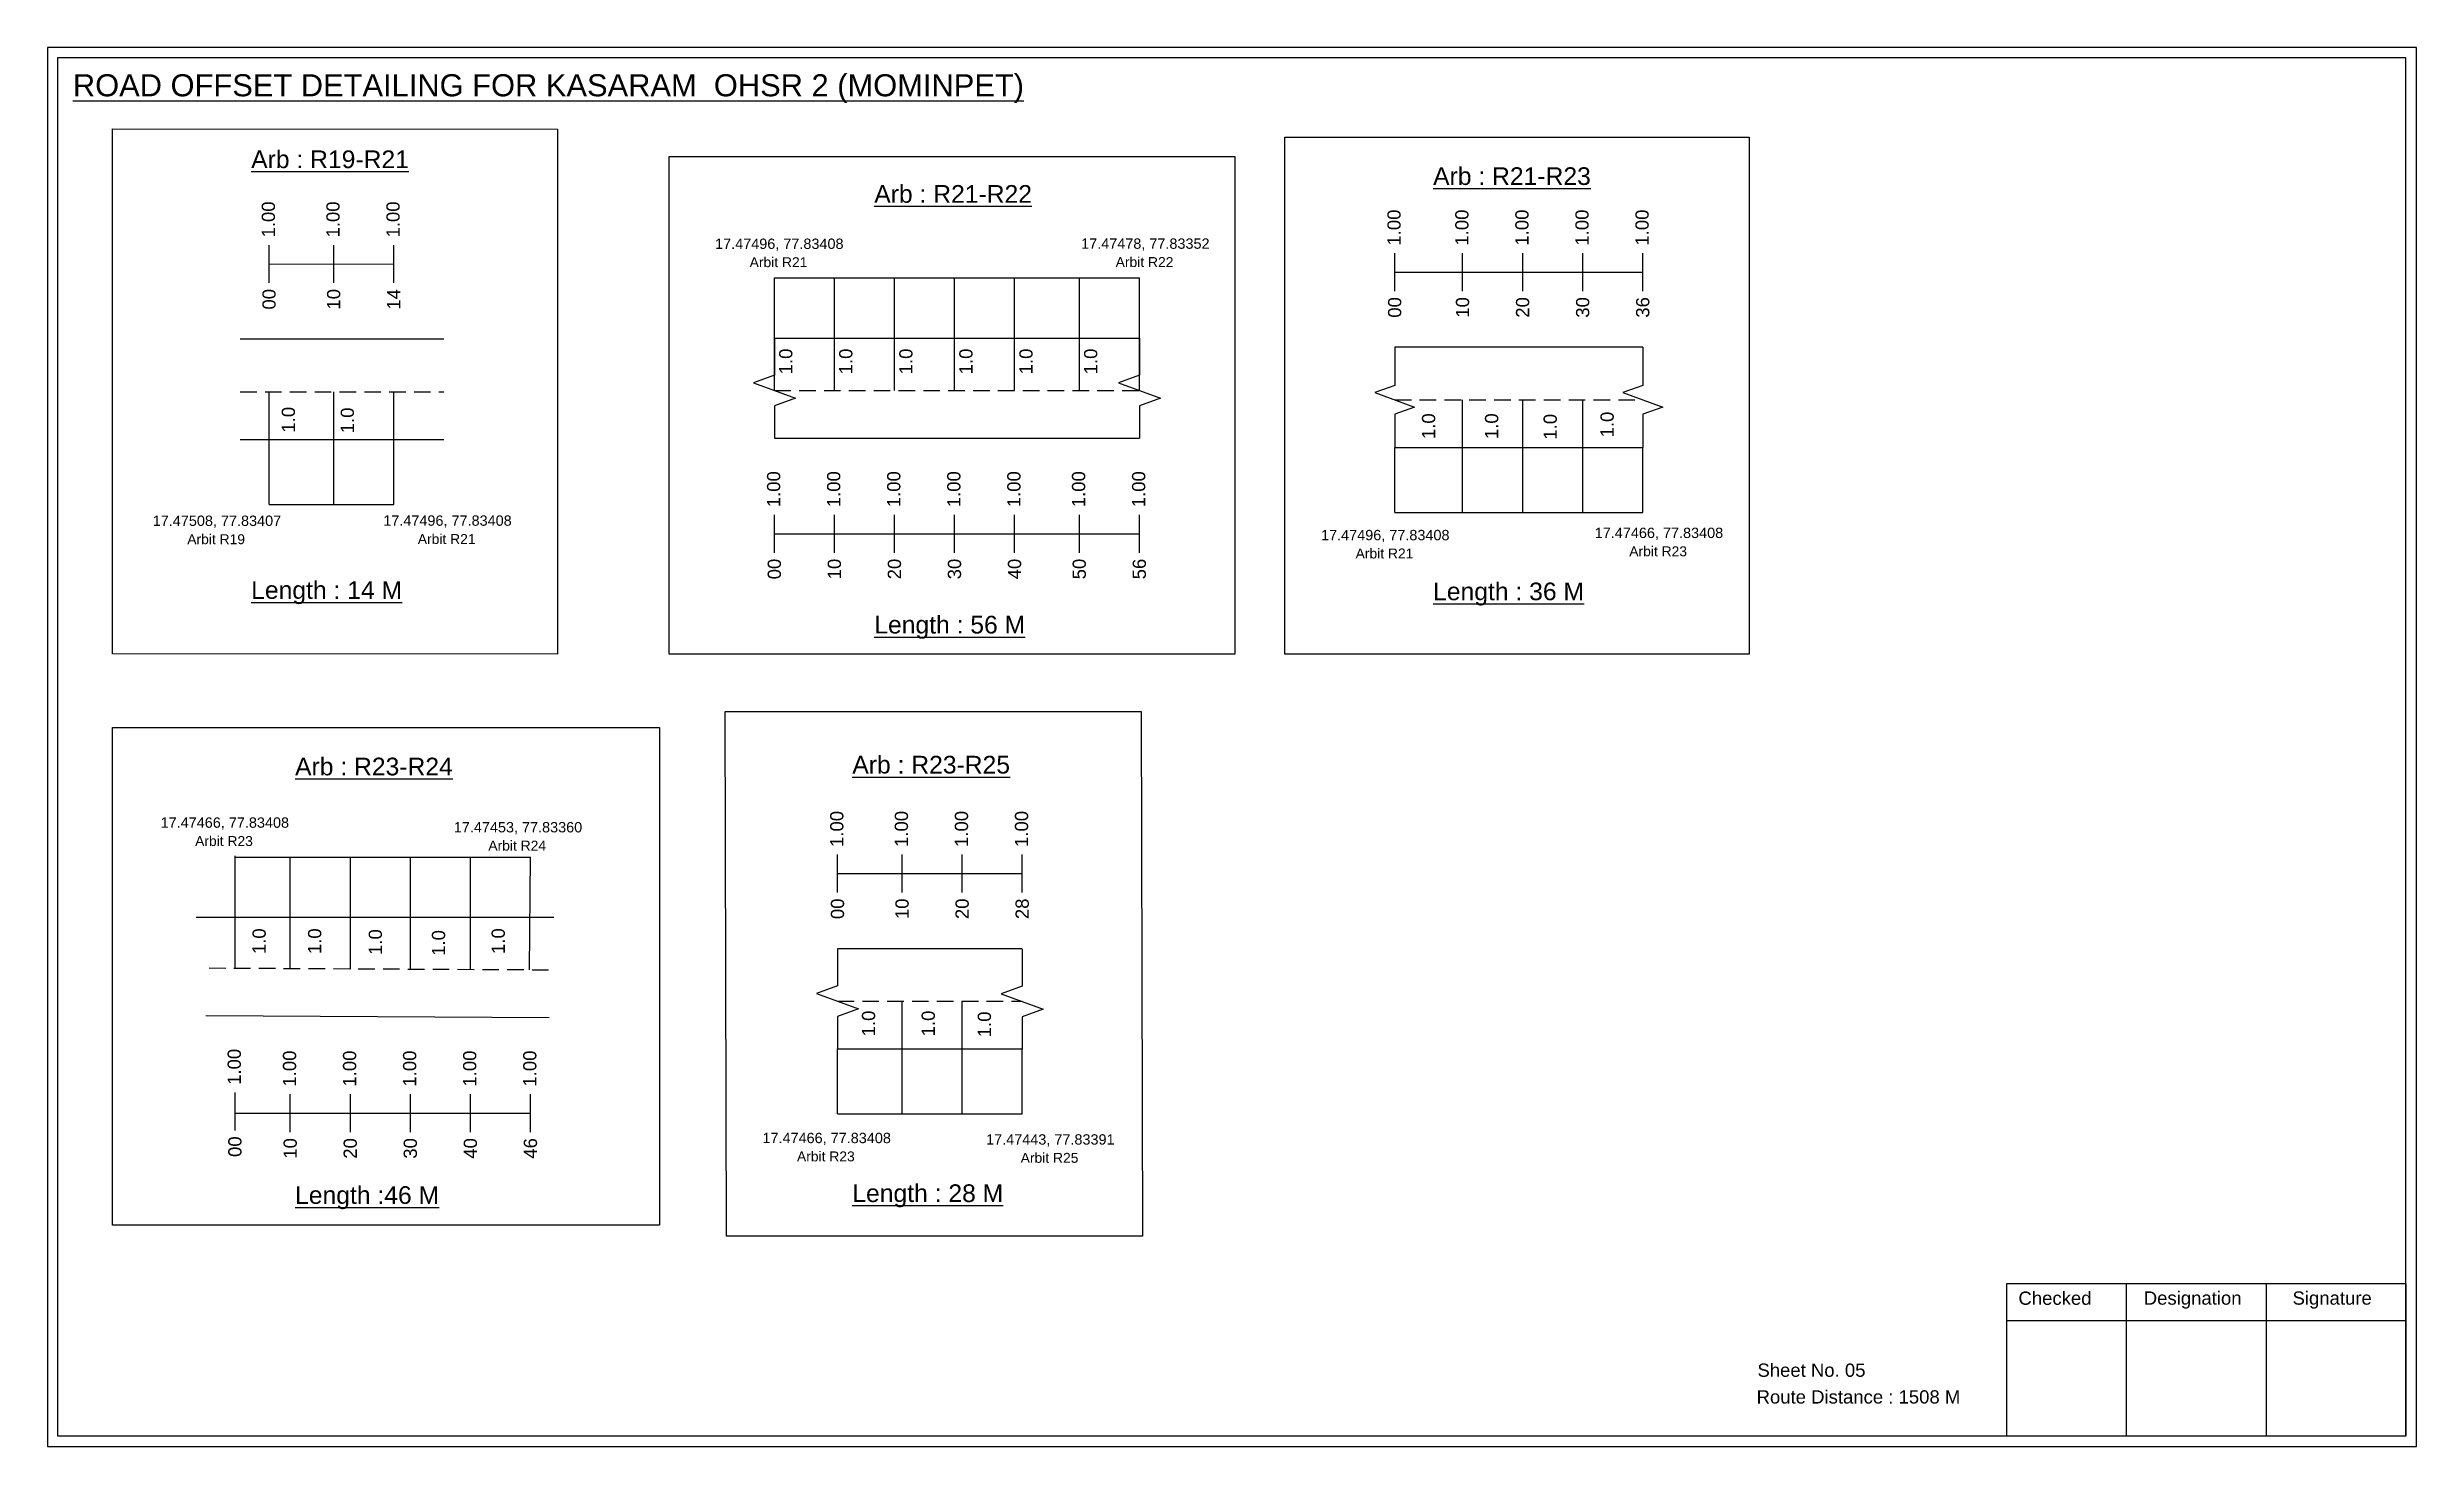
# Model space of a CAD drawing. Header units: inches. Extents: x 2512 to 6592, y 164 to 3090.
# Drawn here: x 5402 to 5938, y 164 to 480 of the extents above; entities that cross this region are included whole.
import ezdxf

# ---------------------------------------------------------------- set-up
doc = ezdxf.new("R2010")
doc.units = ezdxf.units.IN
doc.header["$MEASUREMENT"] = 0
doc.linetypes.add('DASHED2', pattern=[0.375, 0.25, -0.125])
doc.layers.add('PDF_Geometry', color=7, linetype='Continuous')
doc.layers.add('PDF_Text', color=5, linetype='Continuous')
doc.styles.add('PDF Arial', font='arial.ttf')
doc.styles.get("Standard").update_dxf_attribs({"font": 'arial.ttf'})

msp = doc.modelspace()

# ---------------------------------------------------------------- texts
at = {"color": 242, "true_color": 0xcd2027}
for s, height, p in [('%%UROAD OFFSET DETAILING FOR KASARAM  OHSR 2 (MOMINPET)', 5, (5407.66, 469.15)), ('%%UArb : R19-R21', 4, (5448.03, 452.9)), ('%%UArb : R21-R23', 4, (5715.66, 449.09)), ('%%UArb : R21-R22', 4, (5589.12, 445.06)), ('%%ULength : 14 M', 4, (5448.03, 355.4)), ('%%ULength : 36 M', 4, (5715.66, 355.09)), ('%%ULength : 56 M', 4, (5589.12, 347.56)), ('%%UArb : R23-R24', 4, (5457.97, 315.45)), ('%%UArb : R23-R25', 4, (5584.15, 315.87)), ('%%ULength :46 M', 4, (5457.97, 218.45)), ('%%ULength : 28 M', 4, (5584.15, 218.87))]:
    msp.add_text(s, height=height, dxfattribs=at).set_placement(p)
at = {"color": 217, "true_color": 0x93278f}
for s, p in [('1.00', (5453.42, 437.2)), ('1.00', (5468.05, 437.2)), ('1.00', (5481.65, 437.2)), ('1.00', (5708.3, 435.36)), ('1.00', (5723.67, 435.36)), ('1.00', (5737.27, 435.36)), ('1.00', (5750.87, 435.36)), ('1.00', (5764.47, 435.36)), ('00', (5453.57, 420.88)), ('10', (5468.2, 420.88)), ('14', (5481.8, 420.88)), ('00', (5708.45, 419.04)), ('10', (5723.82, 419.04)), ('20', (5737.42, 419.04)), ('30', (5751.02, 419.04)), ('36', (5764.62, 419.04)), ('1.00', (5567.83, 376.14)), ('1.00', (5581.43, 376.14)), ('1.00', (5595.03, 376.14)), ('1.00', (5608.63, 376.14)), ('1.00', (5622.23, 376.14)), ('1.00', (5636.88, 376.14)), ('1.00', (5650.48, 376.14)), ('00', (5567.98, 359.82)), ('10', (5581.58, 359.82)), ('20', (5595.18, 359.82)), ('30', (5608.78, 359.82)), ('40', (5622.38, 359.82)), ('50', (5637.03, 359.82)), ('56', (5650.63, 359.82)), ('1.00', (5582.13, 299.24)), ('1.00', (5596.76, 299.24)), ('1.00', (5610.36, 299.24)), ('1.00', (5623.96, 299.24)), ('00', (5582.28, 282.91)), ('10', (5596.91, 282.91)), ('20', (5610.51, 282.91)), ('28', (5624.11, 282.91)), ('1.00', (5445.69, 245.39)), ('1.00', (5458.21, 245)), ('1.00', (5471.81, 245)), ('1.00', (5485.41, 245)), ('1.00', (5499.01, 245)), ('1.00', (5512.61, 245)), ('00', (5445.84, 229.07)), ('10', (5458.36, 228.68)), ('20', (5471.96, 228.68)), ('30', (5485.56, 228.68)), ('40', (5499.16, 228.68)), ('46', (5512.76, 228.68))]:
    msp.add_text(s, height=3, rotation=90, dxfattribs=at).set_placement(p)
at = {"color": 5}
for s, height, p in [('17.47496, 77.83408', 2.34, (5553.08, 434.61)), ('17.47478, 77.83352', 2.34, (5635.96, 434.64)), ('Arbit R21', 2.246, (5560.9, 430.48)), ('Arbit R22', 2.246, (5643.78, 430.51)), ('17.47508, 77.83407', 2.34, (5425.74, 371.91)), ('17.47496, 77.83408', 2.34, (5477.94, 371.95)), ('Arbit R21', 2.246, (5485.76, 367.82)), ('17.47496, 77.83408', 2.34, (5690.29, 368.67)), ('17.47466, 77.83408', 2.34, (5752.26, 369.17)), ('Arbit R19', 2.246, (5433.56, 367.78)), ('Arbit R21', 2.246, (5698.11, 364.55)), ('Arbit R23', 2.246, (5760.08, 365.04)), ('17.47466, 77.83408', 2.34, (5427.52, 303.59)), ('Arbit R23', 2.246, (5435.34, 299.46)), ('17.47453, 77.83360', 2.34, (5493.91, 302.54)), ('Arbit R24', 2.246, (5501.73, 298.42)), ('17.47466, 77.83408', 2.34, (5563.8, 232.2)), ('17.47443, 77.83391', 2.34, (5614.45, 231.87)), ('Arbit R23', 2.246, (5571.62, 228.07)), ('Arbit R25', 2.246, (5622.27, 227.75))]:
    msp.add_text(s, height=height, dxfattribs=at).set_placement(p)
for p in [(5570.57, 406.22), (5584.17, 406.22), (5597.77, 406.22), (5611.37, 406.22), (5624.97, 406.22), (5639.62, 406.22), (5457.95, 393.03), (5471.3, 392.88), (5716.13, 391.57), (5730.4, 391.57), (5743.67, 391.44), (5756.56, 391.94), (5451.33, 274.99), (5463.9, 274.99), (5477.64, 274.8), (5491.95, 274.6), (5505.47, 275.02), (5589.32, 256.37), (5602.84, 256.37), (5615.55, 256.17)]:
    msp.add_text('1.0', height=3, rotation=90).set_placement(p)
for s, p in [('Sheet No. 05', (5789.1, 179.31)), ('Route Distance : 1508 M', (5788.91, 173.26))]:
    msp.add_text(s, height=3).set_placement(p)
at = {"layer": 'PDF_Text', "color": 7, "attachment_point": 7, "style": 'PDF Arial'}
for s, insert, char_height in [('Checked', (5848.2, 195.56), 3.001), ('Designation', (5876.58, 194.73), 3.0006), ('Signature', (5910.26, 194.73), 3.001)]:
    msp.add_mtext(s, dxfattribs=dict(at, insert=insert, char_height=char_height))

# ---------------------------------------------------------------- linework, layer by layer
at = {"color": 217, "true_color": 0x93278f}
for p, q in [((5452.1, 426.9), (5452.1, 435.46)), ((5466.73, 426.9), (5466.73, 435.46)), ((5480.33, 426.9), (5480.33, 435.46)), ((5452.1, 431.18), (5480.33, 431.2)), ((5706.98, 425.07), (5706.98, 433.62)), ((5706.98, 429.34), (5763.14, 429.34)), ((5722.34, 425.07), (5722.34, 433.62)), ((5735.94, 425.07), (5735.94, 433.62)), ((5749.54, 425.07), (5749.54, 433.62)), ((5763.14, 425.07), (5763.14, 433.62)), ((5566.5, 365.85), (5566.5, 374.4)), ((5580.1, 365.85), (5580.1, 374.4)), ((5593.7, 365.85), (5593.7, 374.4)), ((5607.3, 365.85), (5607.3, 374.4)), ((5620.9, 365.85), (5620.9, 374.4)), ((5635.56, 365.85), (5635.56, 374.41)), ((5649.16, 365.85), (5649.16, 374.41)), ((5566.5, 370.11), (5649.16, 370.13)), ((5580.81, 288.94), (5580.81, 297.5)), ((5595.43, 288.94), (5595.43, 297.5)), ((5609.03, 288.94), (5609.03, 297.5)), ((5622.63, 288.94), (5622.63, 297.5)), ((5580.81, 293.22), (5622.63, 293.22)), ((5444.37, 235.09), (5444.37, 243.65)), ((5456.89, 234.71), (5456.89, 243.26)), ((5470.49, 234.71), (5470.49, 243.26)), ((5484.09, 234.71), (5484.09, 243.26)), ((5497.69, 234.71), (5497.69, 243.26)), ((5511.29, 234.71), (5511.29, 243.26)), ((5444.37, 238.98), (5511.29, 238.99))]:
    msp.add_line(p, q, dxfattribs=at)
at = {"color": 5}
for p, q in [((5566.5, 428.08), (5649.16, 428.08)), ((5452.1, 376.76), (5480.33, 376.76)), ((5706.98, 374.92), (5763.14, 374.92)), ((5444.37, 296.94), (5511.29, 296.94)), ((5580.81, 238.8), (5622.63, 238.8))]:
    msp.add_line(p, q, dxfattribs=at)
for p, q in [((5566.5, 402.54), (5566.5, 428.08)), ((5580.1, 402.54), (5580.1, 428.08)), ((5593.7, 402.54), (5593.7, 428.08)), ((5607.3, 402.54), (5607.3, 428.08)), ((5620.9, 402.54), (5620.9, 428.08)), ((5635.56, 402.55), (5635.56, 428.08)), ((5649.16, 402.55), (5649.16, 428.08)), ((5491.62, 414.18), (5445.54, 414.18)), ((5566.5, 414.43), (5649.16, 414.43)), ((5763.14, 412.34), (5706.98, 412.34)), ((5452.1, 376.76), (5452.1, 402.29)), ((5466.73, 376.76), (5466.73, 402.29)), ((5480.33, 376.76), (5480.33, 402.29)), ((5722.34, 374.92), (5722.34, 400.46)), ((5735.94, 374.92), (5735.94, 400.46)), ((5749.54, 374.92), (5749.54, 400.46)), ((5566.5, 391.74), (5649.16, 391.74)), ((5445.54, 391.49), (5477.66, 391.49)), ((5477.66, 391.49), (5491.62, 391.49)), ((5706.98, 389.66), (5763.14, 389.66)), ((5706.98, 374.92), (5706.98, 389.66)), ((5763.14, 374.92), (5763.14, 389.66)), ((5444.37, 271.71), (5444.37, 297.24)), ((5456.89, 271.66), (5456.89, 296.94)), ((5470.49, 271.6), (5470.49, 296.94)), ((5484.09, 271.66), (5484.09, 296.94)), ((5497.69, 271.41), (5497.69, 296.94)), ((5511.06, 271.44), (5511.29, 296.94)), ((5516.54, 283.27), (5435.58, 283.27)), ((5622.63, 276.22), (5580.81, 276.22)), ((5595.43, 238.8), (5595.43, 264.33)), ((5609.03, 238.8), (5609.03, 264.33)), ((5437.79, 261.06), (5515.52, 260.63)), ((5580.81, 253.53), (5606.36, 253.53)), ((5580.81, 238.8), (5580.81, 253.53)), ((5606.36, 253.53), (5622.63, 253.53)), ((5622.63, 238.8), (5622.63, 253.53))]:
    msp.add_line(p, q)
at = {"linetype": 'DASHED2', "ltscale": 15}
for p, q in [((5566.5, 402.55), (5649.16, 402.55)), ((5445.54, 402.29), (5491.62, 402.29)), ((5706.98, 400.46), (5763.14, 400.46)), ((5438.51, 271.85), (5516.79, 271.44)), ((5580.81, 264.33), (5622.63, 264.33))]:
    msp.add_line(p, q, dxfattribs=at)
for points in [[(5416.66, 461.79), (5517.4, 461.71), (5517.4, 342.88), (5416.66, 342.97)], [(5682.08, 459.9), (5787.25, 459.9), (5787.25, 342.88), (5682.08, 342.88)], [(5542.64, 455.56), (5670.73, 455.56), (5670.73, 342.88), (5542.64, 342.88)], [(5555.34, 329.94), (5649.58, 329.94), (5649.87, 211.12), (5555.63, 211.12)], [(5416.66, 326.3), (5540.46, 326.3), (5540.46, 213.62), (5416.66, 213.62)]]:
    msp.add_lwpolyline(points, close=True)
at = {"linetype": 'Continuous'}
for points in [[(5566.5, 414.43), (5566.5, 406), (5561.76, 404.27), (5571.25, 400.82), (5566.5, 399.09), (5566.5, 391.74)], [(5649.16, 414.43), (5649.16, 406), (5644.41, 404.27), (5653.9, 400.82), (5649.16, 399.09), (5649.16, 391.74)], [(5706.98, 412.34), (5706.98, 403.73), (5702.48, 402.1), (5711.47, 398.82), (5706.98, 397.19), (5706.98, 389.66)], [(5763.14, 412.34), (5763.14, 403.73), (5758.65, 402.1), (5767.64, 398.82), (5763.14, 397.19), (5763.14, 389.66)], [(5763.14, 412.34), (5763.14, 403.73), (5758.65, 402.1), (5767.64, 398.82), (5763.14, 397.19), (5763.14, 389.66)], [(5580.81, 276.22), (5580.81, 267.79), (5576.06, 266.06), (5585.55, 262.61), (5580.81, 260.88), (5580.81, 253.53)], [(5622.63, 276.14), (5622.63, 267.71), (5617.89, 265.98), (5627.38, 262.53), (5622.63, 260.8), (5622.63, 253.45)]]:
    msp.add_lwpolyline(points, dxfattribs=at)
at = {"layer": 'PDF_Geometry'}
for points in [[(5401.89, 480.22), (5401.89, 163.51), (5938.36, 163.51), (5938.36, 480.22)], [(5404.21, 477.9), (5404.21, 165.93), (5935.94, 165.93), (5935.94, 477.9)]]:
    msp.add_lwpolyline(points, close=True, dxfattribs=at)
at = {"layer": 'PDF_Geometry', "color": 242, "true_color": 0xcc1f26}
msp.add_lwpolyline([(5935.94, 165.84), (5845.6, 165.84), (5845.6, 200.45), (5935.94, 200.45)], close=True, dxfattribs=at)
for points in [[(5872.58, 200.45), (5872.58, 165.84)], [(5904.31, 200.45), (5904.31, 165.84)], [(5845.6, 192.08), (5935.94, 192.08)]]:
    msp.add_lwpolyline(points, dxfattribs=at)

msp.set_redraw_order([(e.dxf.handle, doc.entitydb.next_handle()) for e in msp.query("TEXT MTEXT ATTDEF DIMENSION ARC_DIMENSION")])  # texts and dimensions are drawn at this point

doc.saveas('drawing.dxf')
